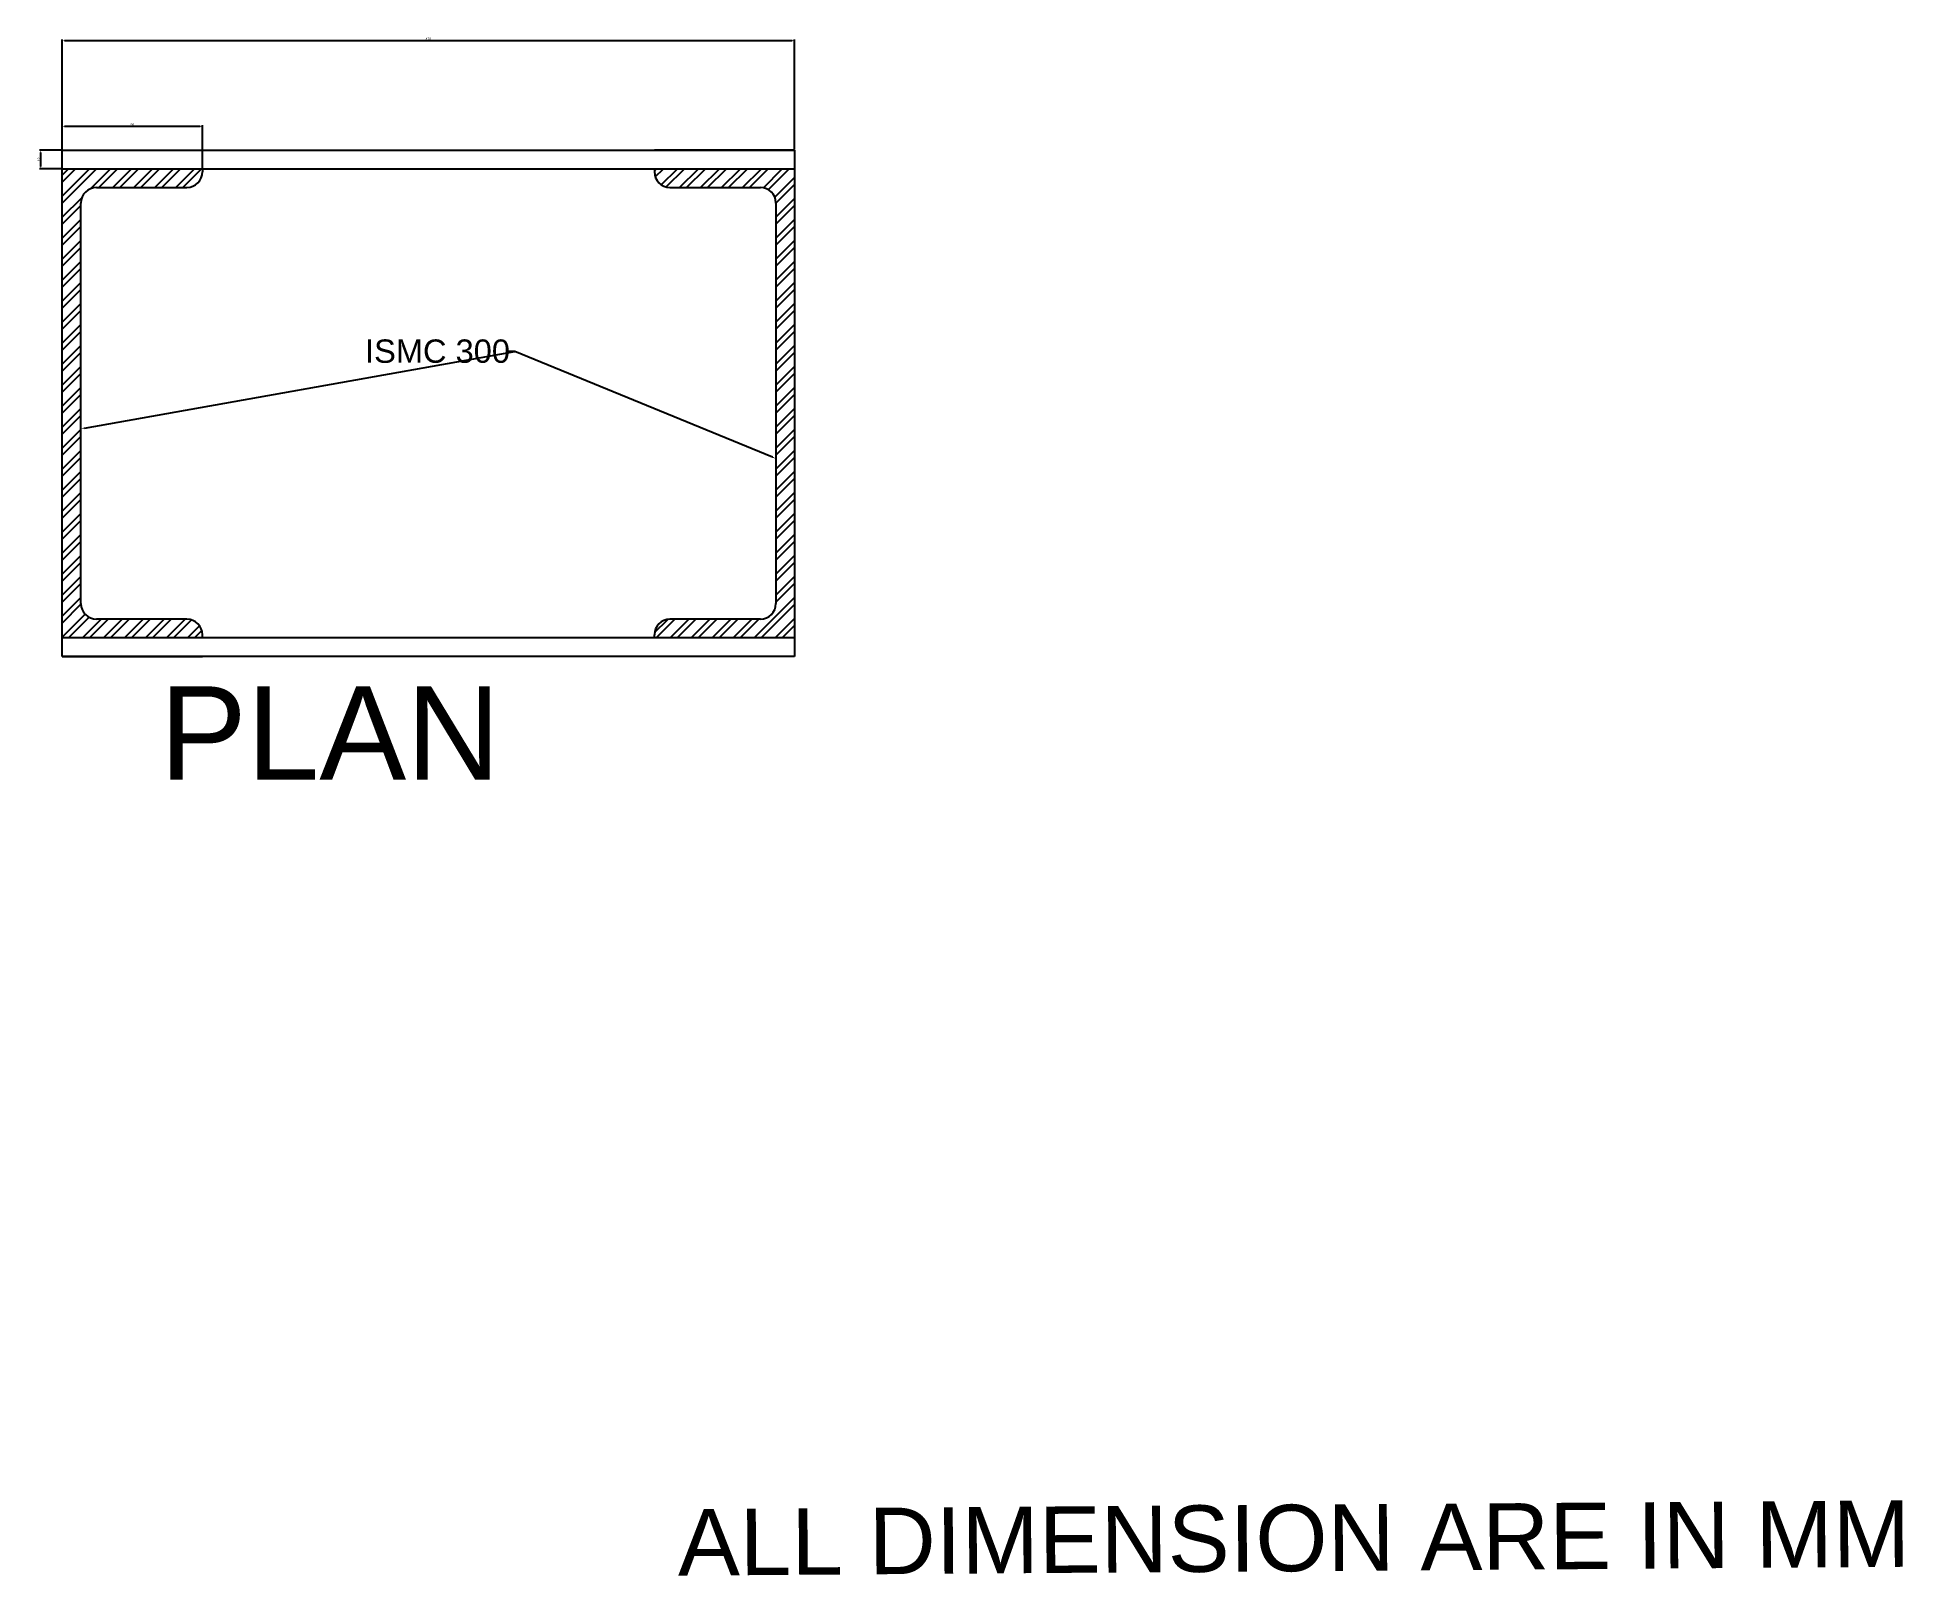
# Model space of a CAD drawing. Header units: millimetres. Extents: x 2999 to 7754, y 1967 to 8077.
# Drawn here: x 3077 to 5076, y 1967 to 3614 of the extents above; entities that cross this region are included whole.
import ezdxf
from ezdxf import colors
from ezdxf.entities.mleader import LeaderData, LeaderLine
from ezdxf.math import Vec2, Vec3

# ---------------------------------------------------------------- set-up
doc = ezdxf.new("R2010")
doc.units = ezdxf.units.MM
doc.styles.get("Standard").update_dxf_attribs({"font": 'arial.ttf'})
doc.dimstyles.new('ISO-25', dxfattribs={"dimtxt": 2.5, "dimasz": 2.5, "dimexe": 1.25, "dimexo": 0.625, "dimtad": 1, "dimtxsty": 'Standard', "dimcen": 2.5, "dimadec": 0, "dimazin": 0, "dimtfac": 1, "dimtmove": 0, "dimatfit": 3, "dimfxl": 1, "dimarcsym": 0})

msp = doc.modelspace()

# ---------------------------------------------------------------- texts
msp.add_text('PLAN', height=100).set_placement((3208.644, 2819.15))
msp.add_text('ALL DIMENSION ARE IN MM', height=71.16485, rotation=0.414841).set_placement((3763.841, 1966.744))

# ---------------------------------------------------------------- blocks, each defined once
blk = doc.blocks.new('*D23')
at = {"color": 0, "lineweight": -2, "transparency": 16777216}
for p, q in [((3104.2, 3474.1), (3104.2, 3520.1)), ((3251.9, 3518.9), (3106.7, 3518.9)), ((3254.4, 3474.1), (3254.4, 3520.1))]:
    blk.add_line(p, q, dxfattribs=at)
at = {"color": 0, "transparency": 16777216}
for points in [[(3106.7, 3519.3), (3106.7, 3518.4), (3104.2, 3518.9)], [(3251.9, 3519.3), (3251.9, 3518.4), (3254.4, 3518.9)]]:
    blk.add_solid(points, dxfattribs=at)
at = {"layer": 'DEFPOINTS', "color": 0, "transparency": 16777216}
for p in [(3104.2, 3518.9), (3104.2, 3473.5), (3254.4, 3473.5)]:
    blk.add_point(p, dxfattribs=at)
at = {"color": 0, "transparency": 16777216, "insert": (3179.3, 3520.8), "char_height": 2.5, "attachment_point": 5}
blk.add_mtext('90', dxfattribs=at)
blk = doc.blocks.new('*D24')
at = {"color": 0, "lineweight": -2, "transparency": 16777216}
for p, q in [((3103.5, 3493.5), (3079.7, 3493.5)), ((3080.9, 3491), (3080.9, 3476)), ((3103.5, 3473.5), (3079.7, 3473.5))]:
    blk.add_line(p, q, dxfattribs=at)
at = {"color": 0, "transparency": 16777216}
for points in [[(3080.5, 3491), (3081.4, 3491), (3080.9, 3493.5)], [(3080.5, 3476), (3081.4, 3476), (3080.9, 3473.5)]]:
    blk.add_solid(points, dxfattribs=at)
at = {"layer": 'DEFPOINTS', "color": 0, "transparency": 16777216}
for p in [(3104.2, 3493.5), (3080.9, 3473.5), (3104.2, 3473.5)]:
    blk.add_point(p, dxfattribs=at)
at = {"color": 0, "transparency": 16777216, "insert": (3079.1, 3483.5), "char_height": 2.5, "attachment_point": 5, "rotation": 90}
blk.add_mtext('12', dxfattribs=at)
blk = doc.blocks.new('*D25')
at = {"color": 0, "lineweight": -2, "transparency": 16777216}
for p, q in [((3104.2, 3494.2), (3104.2, 3612)), ((3106.7, 3610.7), (3886.2, 3610.7)), ((3888.7, 3494.2), (3888.7, 3612))]:
    blk.add_line(p, q, dxfattribs=at)
at = {"color": 0, "transparency": 16777216}
for points in [[(3106.7, 3611.1), (3106.7, 3610.3), (3104.2, 3610.7)], [(3886.2, 3611.1), (3886.2, 3610.3), (3888.7, 3610.7)]]:
    blk.add_solid(points, dxfattribs=at)
at = {"layer": 'DEFPOINTS', "color": 0, "transparency": 16777216}
for p in [(3888.7, 3610.7), (3104.2, 3493.5), (3888.7, 3493.5)]:
    blk.add_point(p, dxfattribs=at)
at = {"color": 0, "transparency": 16777216, "insert": (3496.4, 3612.6), "char_height": 2.5, "attachment_point": 5}
blk.add_mtext('470', dxfattribs=at)

# ---------------------------------------------------------------- dimensions: what is measured, and where the dimension line sits
for base, p1, p2, text, picture, middle in [((3888.741, 3610.704), (3104.152, 3493.536), (3888.741, 3493.536), '470', '*D25', (3496.446, 3612.606)), ((3104.152, 3518.863), (3254.393, 3473.504), (3104.152, 3473.504), '90', '*D23', (3179.272, 3520.765))]:
    dim = msp.add_linear_dim(base=base, p1=p1, p2=p2, text=text, dimstyle='ISO-25')
    dim.commit()
    dim.dimension.update_dxf_attribs({"geometry": picture, "text_midpoint": middle})
dim = msp.add_linear_dim(base=(3080.948, 3473.504), p1=(3104.152, 3493.536), p2=(3104.152, 3473.504), angle=90, text='12', dimstyle='ISO-25')
dim.commit()
dim.dimension.update_dxf_attribs({"geometry": '*D24', "text_midpoint": (3079.068, 3483.52)})

# ---------------------------------------------------------------- hatches: boundary and pattern name
h = msp.add_hatch()
h.set_pattern_fill('ANSI32', color=256, scale=1.669337)
h.set_pattern_definition([(45, (567.927, 2369.588), (-11.24331, 11.24331), []), (45, (575.422, 2369.588), (-11.24331, 11.24331), [])])
h.paths.add_polyline_path([(3254.393, 3470.166), (3254.393, 3473.504), (3104.152, 3473.504), (3104.152, 3403.147), (3124.184, 3403.147), (3124.184, 3436.779, -0.41421356), (3140.878, 3453.472), (3237.699, 3453.472, 0.41421356)])
h.paths.add_polyline_path([(3124.184, 3403.147), (3104.152, 3403.147), (3104.152, 3007.803), (3124.184, 3007.803)])
h.paths.add_polyline_path([(3237.699, 2991.109), (3140.878, 2991.109, -0.41421356), (3124.184, 3007.803), (3104.152, 3007.803), (3104.152, 2971.077), (3254.393, 2971.077), (3254.393, 2974.416, 0.41421356)])
h.paths.add_polyline_path([(3888.741, 3007.803), (3868.709, 3007.803, -0.41421356), (3852.015, 2991.109), (3755.194, 2991.109, 0.41421356), (3738.5, 2974.416), (3738.5, 2971.077), (3888.741, 2971.077)])
h.paths.add_polyline_path([(3888.741, 3416.338), (3868.709, 3416.338), (3868.709, 3007.803), (3888.741, 3007.803)])
h.paths.add_polyline_path([(3888.741, 3473.504), (3738.5, 3473.504), (3738.5, 3470.166, 0.41421356), (3755.194, 3453.472), (3852.015, 3453.472, -0.41421356), (3868.709, 3436.779), (3868.709, 3416.338), (3888.741, 3416.338)])

# ---------------------------------------------------------------- linework, layer by layer
for p, q in [((3104.152, 3493.536), (3888.741, 3493.536)), ((3104.152, 2951.045), (3104.152, 3493.536)), ((3104.152, 3493.536), (3104.152, 3493.536)), ((3104.152, 3493.536), (3254.393, 3493.536)), ((3888.741, 3493.536), (3738.5, 3493.536)), ((3888.741, 3493.536), (3888.741, 2951.045)), ((3104.152, 3473.504), (3888.741, 3473.504)), ((3104.152, 3403.147), (3104.152, 3473.504)), ((3104.152, 3473.504), (3254.393, 3473.504)), ((3254.393, 3473.504), (3254.393, 3470.166)), ((3738.5, 3473.504), (3738.5, 3470.166)), ((3140.878, 3453.472), (3237.699, 3453.472)), ((3755.194, 3453.472), (3852.015, 3453.472)), ((3124.184, 3007.803), (3124.184, 3436.779)), ((3868.709, 3436.779), (3868.709, 3007.803)), ((3237.699, 2991.109), (3140.878, 2991.109)), ((3852.015, 2991.109), (3755.194, 2991.109)), ((3888.741, 2971.077), (3104.152, 2971.077)), ((3254.393, 2971.077), (3254.393, 2974.416)), ((3738.5, 2971.077), (3738.5, 2974.416)), ((3888.741, 2951.045), (3104.152, 2951.045)), ((3888.741, 2951.045), (3104.152, 2951.045)), ((3104.152, 2951.045), (3254.393, 2951.045)), ((3888.741, 2951.045), (3738.5, 2951.045))]:
    msp.add_line(p, q)
for centre, start, end in [((3237.699, 3470.166), 270, 0), ((3755.194, 3470.166), 180, 270), ((3140.878, 3436.779), 90, 180), ((3852.015, 3436.779), 0, 90), ((3140.878, 3007.803), 180, 270), ((3852.015, 3007.803), 270, 0), ((3237.699, 2974.416), 0, 90), ((3755.194, 2974.416), 90, 180)]:
    msp.add_arc(centre, 16.693, start, end)

msp.set_redraw_order([(e.dxf.handle, doc.entitydb.next_handle()) for e in msp.query("TEXT MTEXT ATTDEF DIMENSION ARC_DIMENSION")])  # texts and dimensions are drawn at this point

# ---------------------------------------------------------------- leaders
ml = msp.add_multileader_mtext('Standard')
ml.set_content('ISMC 300', color=256)
ml.set_leader_properties()
ml.build(insert=Vec2(0, 0))
ctx = ml.context
ctx.base_point, ctx.char_height, ctx.plane_origin = Vec3(3426.505, 3277.947), 25, Vec3(3124.184, 3195.089)
notes = []
notes.append((ctx, [(1, (1, 1, 0), (3588.863, 3277.947), (-1, 0), 8, [(0, [(3124.184, 3195.089)], 0, []), (1, [(3868.709, 3163.054)], 0, [])])]))
ctx.mtext.insert, ctx.mtext.flow_direction = Vec3(3428.505, 3290.669), 5
for ctx, leaders in notes:
    for number, flags, end, landing, length, lines in leaders:
        leader = LeaderData()
        leader.index, (leader.has_last_leader_line, leader.has_dogleg_vector, leader.attachment_direction) = number, flags
        leader.last_leader_point, leader.dogleg_vector, leader.dogleg_length = Vec3(end), Vec3(landing), length
        for number, points, colour, breaks in lines:
            line = LeaderLine()
            line.index, line.vertices, line.color, line.breaks = number, Vec3.list(points), colors.encode_raw_color(colour), breaks
            leader.lines.append(line)
        ctx.leaders.append(leader)

doc.saveas('drawing.dxf')
